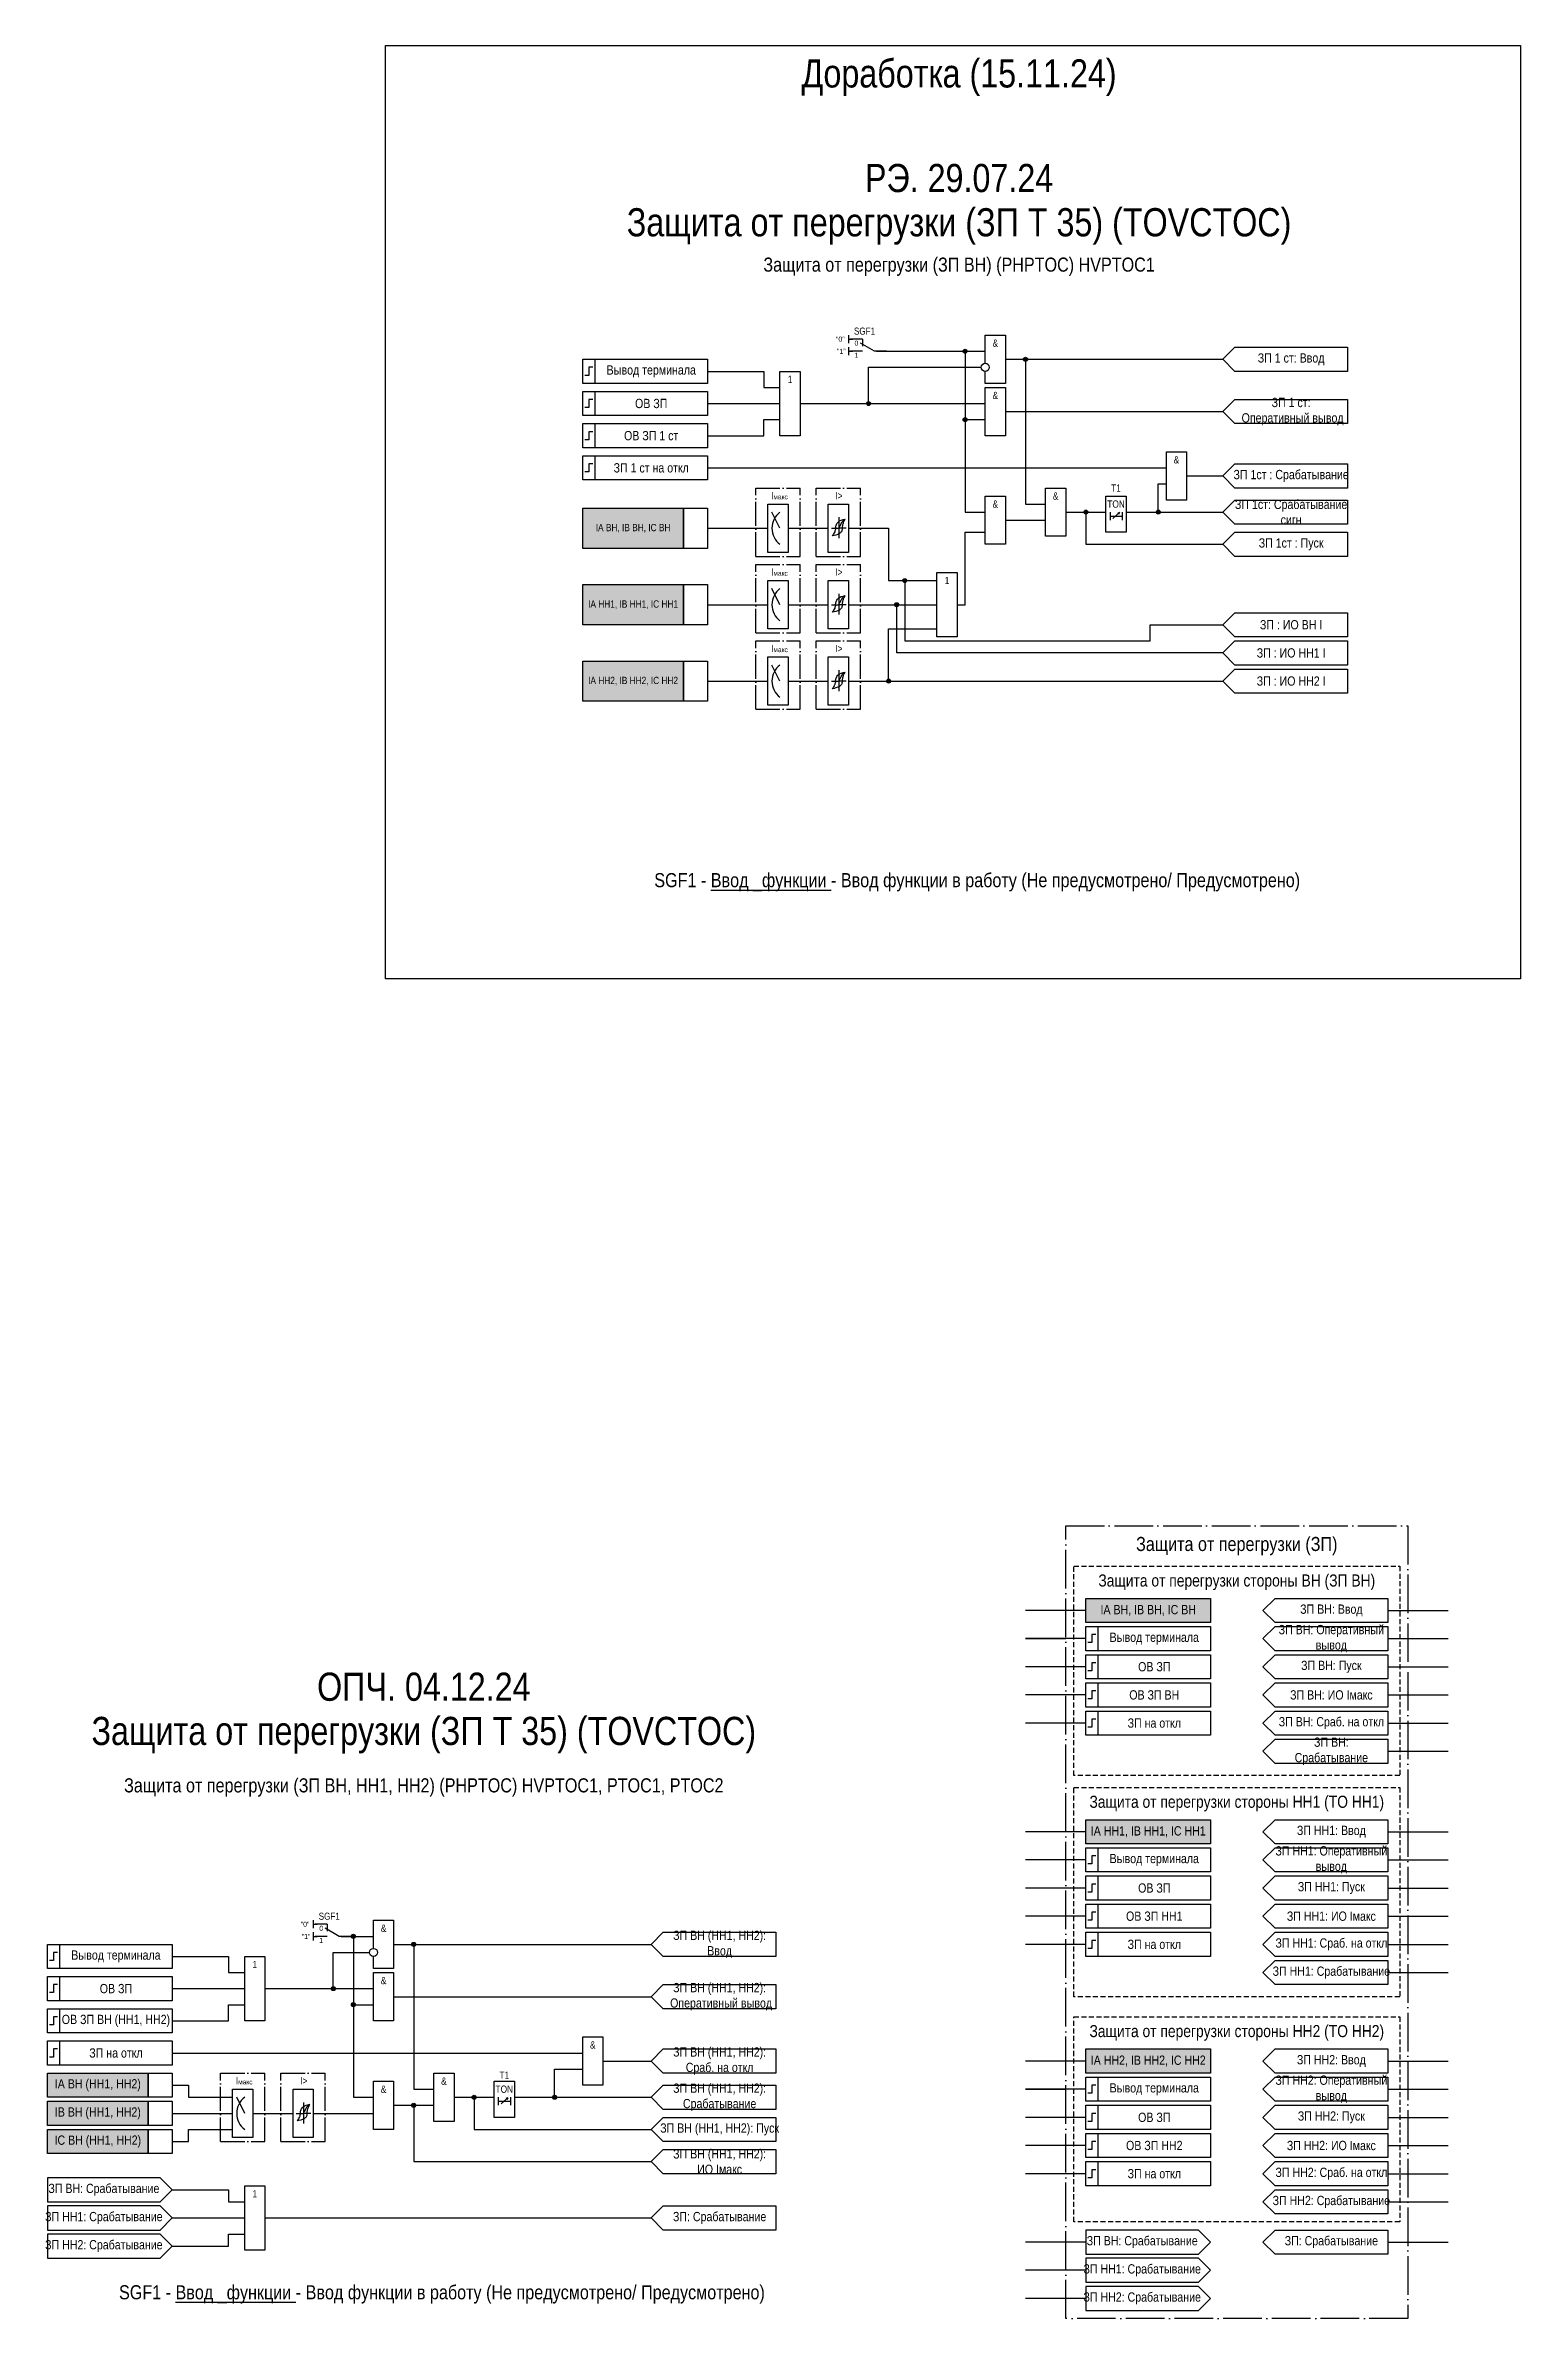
# Model space of a CAD drawing. Header units: millimetres. Extents: x 1 to 782, y 8 to 573.
# Drawn here: x 1 to 368, y 8 to 573 of the extents above; entities that cross this region are included whole.
import ezdxf
from ezdxf.enums import TextEntityAlignment as Align

# ---------------------------------------------------------------- set-up
doc = ezdxf.new("R2010")
doc.units = ezdxf.units.MM
doc.linetypes.add('ACAD_ISO04W100', pattern=[30, 24, -3, 0, -3])
doc.linetypes.add('штриховая2', pattern=[0.375, 0.25, -0.125])
doc.layers.add('TEXT', color=7, linetype='Continuous', lineweight=25)
doc.layers.add('Основная', color=7, linetype='Continuous')
doc.styles.add('1.8_Gost_RD', font='ARIALN.TTF', dxfattribs={"height": 1.8})
doc.styles.add('2.5_Gost_RD', font='ARIALN.TTF', dxfattribs={"height": 2.5})
doc.styles.add('3.5_Gost_RD', font='ARIALN.TTF', dxfattribs={"height": 3.5})
doc.styles.add('Вывод', font='ARIALN.TTF', dxfattribs={"height": 2.5})
doc.styles.add('Компонент', font='ARIALN.TTF', dxfattribs={"height": 3.5})

msp = doc.modelspace()

# ---------------------------------------------------------------- texts
at = {"color": 30, "ltscale": 100, "true_color": 0xef8637, "attachment_point": 5}
for s, insert, char_height, width, style in [('{\\C3;Доработка (15.11.24)}', (228.5, 565), 7, 185, '3.5_Gost_RD'), ('{\\C3;РЭ. 29.07.24}', (228.5, 540), 7, 185, '3.5_Gost_RD'), ('{\\C3;Защита от перегрузки (ЗП Т 35) (TOVCTOC)}', (228.5, 528), 7, 185, '3.5_Gost_RD'), ('Защита от перегрузки (ЗП ВН) (РHPTOC) {\\C6;HVРTOC1}', (228.5, 518), 3.5, 165, '3.5_Gost_RD'), ('&', (237.5, 499), 1.8, 5, '2.5_Gost_RD'), ('Вывод терминала', (152, 492), 2.3, 28, '2.5_Gost_RD'), ('1', (186.5, 490), 1.8, 5, '2.5_Gost_RD'), ('&', (237.5, 486), 1.8, 5, '2.5_Gost_RD'), ('&', (282.5, 470), 1.8, 5, '2.5_Gost_RD'), ('T1', (267.5, 463), 1.8, 5, '2.5_Gost_RD'), ('&', (237.5, 459), 1.8, 5, '2.5_Gost_RD'), ('&', (252.5, 461), 1.8, 5, '2.5_Gost_RD'), ('TON', (267.5, 459), 1.8, 5, '2.5_Gost_RD'), ('1', (225.5, 440), 1.8, 5, '2.5_Gost_RD'), ('SGF1 - {\\LВвод _функции} - Ввод функции в работу (Не предусмотрено/ Предусмотрено)', (233, 365), 3.5, 170, '3.5_Gost_RD'), ('Защита от перегрузки (ЗП)', (297.5, 200), 3.5, 85, '3.5_Gost_RD'), ('Защита от перегрузки стороны ВН (ЗП ВН)', (297.5, 191), 3, 81, '3.5_Gost_RD'), ('{\\C256;IA ВН, IB ВН, IC ВН}', (275.5, 184), 2.3, 31, '2.5_Gost_RD'), ('{\\C256;Вывод терминала}', (277, 177), 2.3, 28, '2.5_Gost_RD'), ('{\\C3;ОПЧ. 04.12.24}', (95.5, 165), 7, 185, '3.5_Gost_RD'), ('{\\C3;Защита от перегрузки (ЗП Т 35) (TOVCTOC)}', (95.5, 153), 7, 185, '3.5_Gost_RD'), ('Защита от перегрузки (ЗП ВН, НН1, НН2) (РHPTOC) {\\C6;HVРTOC1, РTOC1, РTOC2}', (95.5, 140), 3.5, 165, '3.5_Gost_RD'), ('Защита от перегрузки стороны НН1 (ТО НН1)', (297.5, 136), 3, 81, '3.5_Gost_RD'), ('{\\C256;IA НН1, IB НН1, IC НН1}', (275.5, 129), 2.3, 31, '2.5_Gost_RD'), ('{\\C256;Вывод терминала}', (277, 122), 2.3, 28, '2.5_Gost_RD'), ('Защита от перегрузки стороны НН2 (ТО НН2)', (297.5, 79), 3, 81, '3.5_Gost_RD'), ('{\\C256;IA НН2, IB НН2, IC НН2}', (275.5, 72), 2.3, 31, '2.5_Gost_RD'), ('{\\C256;Вывод терминала}', (277, 65), 2.3, 28, '2.5_Gost_RD'), ('SGF1 - {\\LВвод _функции} - Ввод функции в работу (Не предусмотрено/ Предусмотрено)', (100, 14), 3.5, 170, '3.5_Gost_RD')]:
    msp.add_mtext(s, dxfattribs=dict(at, insert=insert, char_height=char_height, width=width, style=style))
at = {"color": 30, "ltscale": 100, "true_color": 0xef8637, "attachment_point": 1}
for s, width, insert, char_height, style in [('"1"', 2, (198.16, 497.6), 1.25, '3.5_Gost_RD'), ('\\pi2.7859;I{\\H0.66667x;макс}', 11, (179, 462), 1.8, '1.8_Gost_RD'), ('\\pi4.7676;I>', 11, (193, 462), 1.8, '1.8_Gost_RD'), ('\\pi2.7859;I{\\H0.66667x;макс}', 11, (179, 443), 1.8, '1.8_Gost_RD'), ('\\pi4.7676;I>', 11, (193, 443), 1.8, '1.8_Gost_RD'), ('\\pi2.7859;I{\\H0.66667x;макс}', 11, (179, 424), 1.8, '1.8_Gost_RD'), ('\\pi4.7676;I>', 11, (193, 424), 1.8, '1.8_Gost_RD')]:
    msp.add_mtext_dynamic_manual_height_columns(s, width=width, gutter_width=17.5, heights=[0], dxfattribs=dict(at, insert=insert, char_height=char_height, style=style))
at = {"ltscale": 100, "attachment_point": 5, "style": '2.5_Gost_RD'}
for s, insert, char_height, width in [('ЗП ВН: Ввод', (321, 184), 2.3, 28), ('ЗП ВН: Оперативный вывод', (321, 177), 2.3, 28), ('ЗП ВН: Пуск', (321, 170), 2.3, 28), ('ЗП ВН: ИО Iмакс', (321, 163), 2.3, 28), ('ЗП НН1: Ввод', (321, 129), 2.3, 28), ('ЗП НН1: Оперативный вывод', (321, 122), 2.3, 28), ('ЗП НН1: Пуск', (321, 115), 2.3, 28), ('ЗП НН1: ИО Iмакс', (321, 108), 2.3, 28), ('&', (85.5, 105), 1.8, 5), ('Вывод терминала', (19, 98), 2.3, 28), ('1', (53.5, 96), 1.8, 5), ('&', (85.5, 92), 1.8, 5), ('&', (137.5, 76), 1.8, 5), ('ЗП НН2: Ввод', (321, 72), 2.3, 28), ('&', (100.5, 67), 1.8, 5), ('T1', (115.5, 68.5), 1.8, 5), ('ЗП НН2: Оперативный вывод', (321, 65), 2.3, 28), ('&', (85.5, 65), 1.8, 5), ('TON', (115.5, 65), 1.8, 5), ('ЗП НН2: Пуск', (321, 58), 2.3, 28), ('ЗП НН2: ИО Iмакс', (321, 51), 2.3, 28), ('1', (53.5, 39), 1.8, 5)]:
    msp.add_mtext(s, dxfattribs=dict(at, insert=insert, char_height=char_height, width=width))
at = {"ltscale": 100, "attachment_point": 1}
for s, width, insert, char_height, style in [('"1"', 2, (65.16, 103.6), 1.25, '3.5_Gost_RD'), ('\\pi2.7859;I{\\H0.66667x;макс}', 11, (46, 68), 1.8, '1.8_Gost_RD'), ('\\pi4.7676;I>', 11, (60, 68), 1.8, '1.8_Gost_RD')]:
    msp.add_mtext_dynamic_manual_height_columns(s, width=width, gutter_width=17.5, heights=[0], dxfattribs=dict(at, insert=insert, char_height=char_height, style=style))
at = {"layer": 'TEXT', "ltscale": 100, "char_height": 2.3, "attachment_point": 5, "style": '2.5_Gost_RD'}
for s, insert, width in [('ЗП 1 ст: Ввод', (311, 495), 28), ('ЗП 1 ст:\\P Оперативный вывод', (311, 482), 28), ('ЗП 1ст : Срабатывание', (311, 466), 28), ('ЗП : ИО ВН I', (311, 429), 26.3309), ('ЗП : ИО НН1 I', (311, 422), 26.3309), ('ЗП : ИО НН2 I', (311, 415), 26.3309), ('ЗП ВН: Сраб. на откл', (321, 156), 28), ('ЗП ВН (НН1, НН2): Ввод', (169, 101), 28), ('ЗП НН1: Сраб. на откл', (321, 101), 28), ('ЗП ВН (НН1, НН2):\\P Оперативный вывод', (169, 88), 28), ('ЗП ВН (НН1, НН2): Сраб. на откл', (169, 72), 28), ('ЗП ВН (НН1, НН2): ИО Iмакс', (169, 47), 26.3309), ('ЗП НН2: Сраб. на откл', (321, 44), 28)]:
    msp.add_mtext(s, dxfattribs=dict(at, insert=insert, width=width))
at = {"layer": 'TEXT', "color": 0, "ltscale": 100, "attachment_point": 5, "style": '2.5_Gost_RD'}
for s, insert, char_height, width in [('{\\C256;ОВ ЗП}', (152, 484), 2.3, 28), ('{\\C256;ЗП 1 ст на откл}', (152, 468), 2.3, 28), ('{\\C256;ЗП 1ст: Срабатывание сигн}', (311, 457), 2.3, 28), ('{\\H0.72x;IA ВН, IB ВН, IC ВН}', (147.5, 453), 2.5, 25), ('{\\C256;ЗП 1ст : Пуск}', (311, 449), 2.3, 28), ('{\\H0.72x;IA НН1, IB НН1, IC НН1}', (147.5, 434), 2.5, 25), ('{\\H0.72x;IA НН2, IB НН2, IC НН2}', (147.5, 415), 2.5, 25), ('{\\C256;ОВ ЗП}', (277, 170), 2.3, 28), ('{\\C256;ЗП на откл}', (277, 156), 2.3, 28), ('{\\C256;ЗП ВН: Срабатывание}', (321, 149), 2.3, 25.9238), ('{\\C256;ОВ ЗП}', (277, 115), 2.3, 28), ('{\\C256;ЗП на откл}', (277, 101), 2.3, 28), ('{\\C256;ОВ ЗП}', (19, 90), 2.3, 28), ('{\\C256;ЗП НН1: Срабатывание}', (321, 94), 2.3, 27.8405), ('{\\C256;ЗП на откл}', (19, 74), 2.3, 28), ('{\\C256;ЗП ВН (НН1, НН2): Срабатывание}', (169, 63), 2.3, 28), ('{\\C256;ЗП ВН (НН1, НН2): Пуск}', (169, 55), 2.3, 28), ('{\\C256;ОВ ЗП}', (277, 58), 2.3, 28), ('{\\C256;ЗП ВН: Срабатывание}', (16, 40), 2.3, 28), ('{\\C256;ЗП на откл}', (277, 44), 2.3, 28), ('{\\C256;ЗП НН1: Срабатывание}', (16, 33), 2.3, 28), ('{\\C256;ЗП: Срабатывание}', (169, 33), 2.3, 28), ('{\\C256;ЗП НН2: Срабатывание}', (321, 37), 2.3, 27.6204), ('{\\C256;ЗП ВН: Срабатывание}', (274, 27), 2.3, 28), ('{\\C256;ЗП: Срабатывание}', (321, 27), 2.3, 27.6204), ('{\\C256;ЗП НН2: Срабатывание}', (16, 26), 2.3, 28), ('{\\C256;ЗП НН1: Срабатывание}', (274, 20), 2.3, 28), ('{\\C256;ЗП НН2: Срабатывание}', (274, 13), 2.3, 28)]:
    msp.add_mtext(s, dxfattribs=dict(at, insert=insert, char_height=char_height, width=width))
at = {"layer": 'Основная', "color": 0, "ltscale": 100, "char_height": 2.3, "attachment_point": 5, "style": '2.5_Gost_RD'}
for s, insert, width in [('{\\C256;ОВ ЗП 1 ст}', (152, 476), 28), ('{\\C256;ОВ ЗП ВН}', (277, 163), 28), ('{\\C256;ОВ ЗП НН1}', (277, 108), 28), ('{\\C256;ОВ ЗП ВН (НН1, НН2)}', (19, 82), 28), ('{\\C256;IA ВН (НН1, НН2)}', (14.5, 66), 25), ('{\\C256;IB ВН (НН1, НН2)}', (14.5, 59), 25), ('{\\C256;IС ВН (НН1, НН2)}', (14.5, 52), 25), ('{\\C256;ОВ ЗП НН2}', (277, 51), 28)]:
    msp.add_mtext(s, dxfattribs=dict(at, insert=insert, width=width))

# ---------------------------------------------------------------- blocks, each defined once
blk = doc.blocks.new('*U70')
at = {"layer": 'Основная', "linetype": 'ACAD_ISO04W100', "ltscale": 0.25}
for p, q in [((0, 0), (11, 0)), ((0, -17), (0, 0)), ((11, -17), (11, 0)), ((0, -17), (11, -17))]:
    blk.add_line(p, q, dxfattribs=at)
at = {"layer": 'Основная', "style": 'Компонент'}
blk.add_attdef('ОУ', text='', height=3.5, dxfattribs=at).set_placement((11, 0), align=Align.MIDDLE_CENTER)
blk = doc.blocks.new('Точка')
at = {"ltscale": 100}
h = blk.add_hatch(color=256, dxfattribs=at)
h.dxf.hatch_style = 1
edge = h.paths.add_edge_path()
edge.add_arc((0, 0), 0.5, 0, 360)
blk.add_circle((0, 0), 0.5, dxfattribs=at)
blk = doc.blocks.new('*U79')
at = {"layer": 'Основная', "color": 0}
blk.add_line((0, 0), (7, 4), dxfattribs=at)
at = {"layer": 'Основная', "ltscale": 0.35}
blk.add_line((6, 6), (6, 2.5), dxfattribs=at)
blk = doc.blocks.new('*U81')
at = {"layer": 'Основная', "color": 0}
for p, q in [((-3, 6), (-9, 6)), ((-3, 0), (-9, 0)), ((9, 0), (3, 0))]:
    blk.add_line(p, q, dxfattribs=at)
at = {"layer": 'Основная', "ltscale": 0.25, "xscale": -1}
blk.add_blockref('*U79', (3, 0), dxfattribs=at)
at = {"layer": 'Основная'}
for tag, height, style, p in [('ОУ', 3.5, 'Компонент', (-2, 10)), ('В1', 2.5, 'Вывод', (-14, 6)), ('В2', 2.5, 'Вывод', (-6, 4)), ('В3', 2.5, 'Вывод', (-6, -2))]:
    blk.add_attdef(tag, text='', height=height, dxfattribs=dict(at, style=style)).set_placement(p, align=Align.MIDDLE_CENTER)

# ---------------------------------------------------------------- hatches: boundary and pattern name
at = {"ltscale": 100, "true_color": 0xf7941d}
h = msp.add_hatch(color=30, dxfattribs=at)
h.dxf.hatch_style = 1
h.paths.add_polyline_path([(135, 458), (160, 458), (160, 448), (135, 448)])
h = msp.add_hatch(color=30, dxfattribs=at)
h.dxf.hatch_style = 1
h.paths.add_polyline_path([(135, 439), (160, 439), (160, 429), (135, 429)])
h = msp.add_hatch(color=30, dxfattribs=at)
h.dxf.hatch_style = 1
h.paths.add_polyline_path([(135, 420), (160, 420), (160, 410), (135, 410)])
at = {"ltscale": 100, "true_color": 0xef8637}
h = msp.add_hatch(color=30, dxfattribs=at)
h.dxf.hatch_style = 1
h.paths.add_polyline_path([(260, 187), (291, 187), (291, 181), (260, 181)])
h = msp.add_hatch(color=30, dxfattribs=at)
h.dxf.hatch_style = 1
h.paths.add_polyline_path([(260, 132), (291, 132), (291, 126), (260, 126)])
h = msp.add_hatch(color=30, dxfattribs=at)
h.dxf.hatch_style = 1
h.paths.add_polyline_path([(260, 75), (291, 75), (291, 69), (260, 69)])
h = msp.add_hatch(color=30, dxfattribs=at)
h.dxf.hatch_style = 1
h.paths.add_polyline_path([(2, 69), (27, 69), (27, 63), (2, 63)])
h = msp.add_hatch(color=30, dxfattribs=at)
h.dxf.hatch_style = 1
h.paths.add_polyline_path([(2, 62), (27, 62), (27, 56), (2, 56)])
h = msp.add_hatch(color=30, dxfattribs=at)
h.dxf.hatch_style = 1
h.paths.add_polyline_path([(2, 55), (27, 55), (27, 49), (2, 49)])

# ---------------------------------------------------------------- linework, layer by layer
at = {"ltscale": 100}
for p, q in [((201, 501), (201, 499)), ((201, 500), (202, 500)), ((201, 499), (201, 499)), ((201, 498), (201, 496)), ((201, 497), (202, 497)), ((166, 484), (184, 484)), ((211, 415), (294, 415)), ((260, 184), (245, 184)), ((335, 184), (350, 184)), ((260, 177), (245, 177)), ((245, 177), (255, 177)), ((335, 177), (350, 177)), ((260, 170), (245, 170)), ((307, 173), (304, 170)), ((304, 170), (307, 167)), ((307, 173), (335, 173)), ((335, 170), (350, 170)), ((307, 166), (304, 163)), ((307, 166), (335, 166)), ((260, 163), (245, 163)), ((304, 163), (307, 160)), ((335, 163), (350, 163)), ((260, 156), (245, 156)), ((335, 156), (350, 156)), ((335, 149), (350, 149)), ((260, 129), (245, 129)), ((335, 129), (350, 129)), ((260, 122), (245, 122)), ((335, 122), (350, 122)), ((260, 115), (245, 115)), ((307, 118), (304, 115)), ((304, 115), (307, 112)), ((307, 118), (335, 118)), ((335, 115), (350, 115)), ((260, 108), (245, 108)), ((307, 111), (304, 108)), ((304, 108), (307, 105)), ((307, 111), (335, 111)), ((335, 108), (350, 108)), ((68, 107), (68, 105)), ((68, 106), (69, 106)), ((68, 105), (68, 105)), ((68, 104), (68, 102)), ((68, 103), (69, 103)), ((260, 101), (245, 101)), ((335, 101), (350, 101)), ((335, 94), (350, 94)), ((33, 90), (51, 90)), ((260, 72), (245, 72)), ((335, 72), (350, 72)), ((260, 65), (245, 65)), ((245, 65), (255, 65)), ((335, 65), (350, 65)), ((260, 58), (245, 58)), ((307, 61), (304, 58)), ((304, 58), (307, 55)), ((307, 61), (335, 61)), ((335, 58), (350, 58)), ((260, 51), (245, 51)), ((307, 54), (304, 51)), ((304, 51), (307, 48)), ((307, 54), (335, 54)), ((335, 51), (350, 51)), ((260, 44), (245, 44)), ((335, 44), (350, 44)), ((335, 37), (350, 37)), ((33, 33), (51, 33)), ((56, 33), (152, 33)), ((260, 27), (245, 27)), ((335, 27), (350, 27)), ((260, 20), (245, 20)), ((260, 13), (245, 13))]:
    msp.add_line(p, q, dxfattribs=at)
at = {"color": 7, "ltscale": 100}
for p, q in [((184, 453), (182, 457)), ((196.79, 453), (198.6, 453)), ((200.42, 453), (198.6, 453)), ((266.71, 455.4), (268.38, 456.88)), ((268.38, 456.88), (267.86, 456.66)), ((268.38, 456.88), (268.12, 456.42)), ((184, 434), (182, 438)), ((196.79, 434), (198.6, 434)), ((200.42, 434), (198.6, 434)), ((184, 415), (182, 419)), ((196.79, 415), (198.6, 415)), ((200.42, 415), (198.6, 415)), ((51, 59), (49, 63)), ((114.71, 61.4), (116.38, 62.88)), ((116.38, 62.88), (115.86, 62.66)), ((116.38, 62.88), (116.12, 62.42)), ((63.79, 59), (65.6, 59)), ((67.42, 59), (65.6, 59))]:
    msp.add_line(p, q, dxfattribs=at)
for p, q in [((198.6, 455.72), (198.6, 450.52)), ((198.6, 436.72), (198.6, 431.52)), ((198.6, 417.72), (198.6, 412.52)), ((65.6, 61.72), (65.6, 56.52))]:
    msp.add_line(p, q)
at = {"ltscale": 100}
for points in [[(86, 573), (368, 573), (368, 341), (86, 341)], [(297, 498), (325, 498), (325, 492), (297, 492), (294, 495)], [(135, 495), (138, 495), (138, 489), (135, 489)], [(135, 495), (166, 495), (166, 489), (135, 489)], [(184, 492), (189, 492), (189, 476), (184, 476)], [(135, 487), (138, 487), (138, 481), (135, 481)], [(135, 487), (166, 487), (166, 481), (135, 481)], [(235, 488), (240, 488), (240, 476), (235, 476)], [(297, 485), (325, 485), (325, 479), (297, 479), (294, 482)], [(135, 479), (138, 479), (138, 473), (135, 473)], [(135, 479), (166, 479), (166, 473), (135, 473)], [(135, 471), (138, 471), (138, 465), (135, 465)], [(135, 471), (166, 471), (166, 465), (135, 465)], [(280, 472), (285, 472), (285, 460), (280, 460)], [(297, 469), (325, 469), (325, 463), (297, 463), (294, 466)], [(135, 458), (160, 458), (160, 448), (135, 448)], [(160, 458), (166, 458), (166, 448), (160, 448)], [(181, 459), (186, 459), (186, 447), (181, 447)], [(196, 459), (201, 459), (201, 447), (196, 447)], [(235, 461), (240, 461), (240, 449), (235, 449)], [(250, 463), (255, 463), (255, 451), (250, 451)], [(265, 461), (270, 461), (270, 452), (265, 452)], [(297, 460), (325, 460), (325, 454), (297, 454), (294, 457)], [(297, 452), (325, 452), (325, 446), (297, 446), (294, 449)], [(223, 442), (228, 442), (228, 426), (223, 426)], [(135, 439), (160, 439), (160, 429), (135, 429)], [(160, 439), (166, 439), (166, 429), (160, 429)], [(181, 440), (186, 440), (186, 428), (181, 428)], [(196, 440), (201, 440), (201, 428), (196, 428)], [(297, 432), (325, 432), (325, 426), (297, 426), (294, 429)], [(297, 425), (325, 425), (325, 419), (297, 419), (294, 422)], [(135, 420), (160, 420), (160, 410), (135, 410)], [(160, 420), (166, 420), (166, 410), (160, 410)], [(181, 421), (186, 421), (186, 409), (181, 409)], [(196, 421), (201, 421), (201, 409), (196, 409)], [(297, 418), (325, 418), (325, 412), (297, 412), (294, 415)], [(260, 187), (291, 187), (291, 181), (260, 181)], [(260, 180), (263, 180), (263, 174), (260, 174)], [(260, 180), (291, 180), (291, 174), (260, 174)], [(260, 173), (263, 173), (263, 167), (260, 167)], [(260, 173), (291, 173), (291, 167), (260, 167)], [(260, 166), (263, 166), (263, 160), (260, 160)], [(260, 166), (291, 166), (291, 160), (260, 160)], [(260, 159), (263, 159), (263, 153), (260, 153)], [(260, 159), (291, 159), (291, 153), (260, 153)], [(307, 159), (335, 159), (335, 153), (307, 153), (304, 156)], [(307, 152), (335, 152), (335, 146), (307, 146), (304, 149)], [(260, 132), (291, 132), (291, 126), (260, 126)], [(260, 125), (263, 125), (263, 119), (260, 119)], [(260, 125), (291, 125), (291, 119), (260, 119)], [(260, 118), (263, 118), (263, 112), (260, 112)], [(260, 118), (291, 118), (291, 112), (260, 112)], [(260, 111), (263, 111), (263, 105), (260, 105)], [(260, 111), (291, 111), (291, 105), (260, 105)], [(155, 104), (183, 104), (183, 98), (155, 98), (152, 101)], [(260, 104), (263, 104), (263, 98), (260, 98)], [(260, 104), (291, 104), (291, 98), (260, 98)], [(307, 104), (335, 104), (335, 98), (307, 98), (304, 101)], [(2, 101), (5, 101), (5, 95), (2, 95)], [(2, 101), (33, 101), (33, 95), (2, 95)], [(51, 98), (56, 98), (56, 82), (51, 82)], [(307, 97), (335, 97), (335, 91), (307, 91), (304, 94)], [(2, 93), (5, 93), (5, 87), (2, 87)], [(2, 93), (33, 93), (33, 87), (2, 87)], [(83, 94), (88, 94), (88, 82), (83, 82)], [(155, 91), (183, 91), (183, 85), (155, 85), (152, 88)], [(2, 85), (5, 85), (5, 79), (2, 79)], [(2, 85), (33, 85), (33, 79), (2, 79)], [(2, 77), (5, 77), (5, 71), (2, 71)], [(2, 77), (33, 77), (33, 71), (2, 71)], [(135, 78), (140, 78), (140, 66), (135, 66)], [(155, 75), (183, 75), (183, 69), (155, 69), (152, 72)], [(260, 75), (291, 75), (291, 69), (260, 69)], [(2, 69), (27, 69), (27, 63), (2, 63)], [(27, 69), (33, 69), (33, 63), (27, 63)], [(98, 69), (103, 69), (103, 57), (98, 57)], [(260, 68), (263, 68), (263, 62), (260, 62)], [(260, 68), (291, 68), (291, 62), (260, 62)], [(48, 65), (53, 65), (53, 53), (48, 53)], [(63, 65), (68, 65), (68, 53), (63, 53)], [(83, 67), (88, 67), (88, 55), (83, 55)], [(113, 67), (118, 67), (118, 58), (113, 58)], [(155, 66), (183, 66), (183, 60), (155, 60), (152, 63)], [(2, 62), (27, 62), (27, 56), (2, 56)], [(27, 62), (33, 62), (33, 56), (27, 56)], [(155, 58), (183, 58), (183, 52), (155, 52), (152, 55)], [(260, 61), (263, 61), (263, 55), (260, 55)], [(260, 61), (291, 61), (291, 55), (260, 55)], [(2, 55), (27, 55), (27, 49), (2, 49)], [(27, 55), (33, 55), (33, 49), (27, 49)], [(260, 54), (263, 54), (263, 48), (260, 48)], [(260, 54), (291, 54), (291, 48), (260, 48)], [(155, 50), (183, 50), (183, 44), (155, 44), (152, 47)], [(260, 47), (263, 47), (263, 41), (260, 41)], [(260, 47), (291, 47), (291, 41), (260, 41)], [(307, 47), (335, 47), (335, 41), (307, 41), (304, 44)], [(51, 41), (56, 41), (56, 25), (51, 25)], [(307, 40), (335, 40), (335, 34), (307, 34), (304, 37)], [(155, 36), (183, 36), (183, 30), (155, 30), (152, 33)], [(307, 30), (335, 30), (335, 24), (307, 24), (304, 27)]]:
    msp.add_lwpolyline(points, close=True, dxfattribs=at)
for points in [[(235, 494), (235, 501), (240, 501), (240, 489), (235, 489), (235, 492)], [(166, 492), (180, 492), (180, 488), (184, 488)], [(189, 484), (206, 484), (206, 493), (234, 493)], [(208, 497), (235, 497)], [(208, 497), (230, 497), (230, 457), (235, 457)], [(208, 497), (230, 497), (230, 480), (235, 480)], [(240, 495), (294, 495)], [(240, 495), (245, 495), (245, 459), (250, 459)], [(189, 484), (196, 484)], [(189, 484), (235, 484)], [(240, 482), (294, 482)], [(166, 476), (180, 476), (180, 480), (184, 480)], [(166, 468), (280, 468)], [(270, 457), (278, 457), (278, 464), (280, 464)], [(285, 466), (294, 466)], [(166, 453), (181, 453)], [(186, 453), (196, 453)], [(201, 453), (211, 453), (211, 440), (223, 440)], [(228, 434), (230, 434), (230, 452), (235, 452)], [(240, 455), (250, 455)], [(255, 457), (265, 457)], [(255, 457), (260, 457), (260, 449), (294, 449)], [(266, 457), (266, 455)], [(266, 456), (269, 456)], [(269, 457), (269, 455)], [(270, 457), (294, 457)], [(215, 440), (215, 425), (276, 425), (276, 429), (294, 429)], [(166, 434), (181, 434)], [(186, 434), (196, 434)], [(201, 434), (223, 434)], [(294, 422), (213, 422), (213, 434)], [(201, 415), (211, 415), (211, 428), (223, 428)], [(166, 415), (181, 415)], [(186, 415), (196, 415)], [(304, 184), (307, 187), (335, 187), (335, 181), (307, 181), (304, 184)], [(304, 177), (307, 180), (335, 180), (335, 174), (307, 174), (304, 177)], [(304, 170), (307, 173), (335, 173), (335, 167), (307, 167), (304, 170)], [(304, 163), (307, 166), (335, 166), (335, 160), (307, 160), (304, 163)], [(304, 129), (307, 132), (335, 132), (335, 126), (307, 126), (304, 129)], [(304, 122), (307, 125), (335, 125), (335, 119), (307, 119), (304, 122)], [(304, 115), (307, 118), (335, 118), (335, 112), (307, 112), (304, 115)], [(304, 108), (307, 111), (335, 111), (335, 105), (307, 105), (304, 108)], [(75, 103), (83, 103)], [(75, 103), (78, 103), (78, 63), (83, 63)], [(75, 103), (78, 103), (78, 86), (83, 86)], [(83, 100), (83, 107), (88, 107), (88, 95), (83, 95), (83, 98)], [(33, 98), (47, 98), (47, 94), (51, 94)], [(56, 90), (73, 90), (73, 99), (82, 99)], [(88, 101), (152, 101)], [(88, 101), (93, 101), (93, 65), (98, 65)], [(33, 82), (47, 82), (47, 86), (51, 86)], [(56, 90), (63, 90)], [(56, 90), (83, 90)], [(88, 88), (152, 88)], [(33, 74), (135, 74)], [(304, 72), (307, 75), (335, 75), (335, 69), (307, 69), (304, 72)], [(118, 63), (128, 63), (128, 70), (135, 70)], [(140, 72), (152, 72)], [(304, 65), (307, 68), (335, 68), (335, 62), (307, 62), (304, 65)], [(33, 66), (37, 66), (37, 63), (48, 63)], [(103, 63), (113, 63)], [(103, 63), (108, 63), (108, 55), (152, 55)], [(114, 63), (114, 61)], [(117, 63), (117, 61)], [(118, 63), (152, 63)], [(33, 59), (48, 59)], [(53, 59), (63, 59)], [(68, 59), (83, 59)], [(88, 61), (98, 61)], [(88, 61), (93, 61), (93, 47), (152, 47)], [(114, 62), (117, 62)], [(304, 58), (307, 61), (335, 61), (335, 55), (307, 55), (304, 58)], [(33, 52), (37, 52), (37, 55), (48, 55)], [(304, 51), (307, 54), (335, 54), (335, 48), (307, 48), (304, 51)], [(33, 40), (30, 43), (2, 43), (2, 37), (30, 37), (33, 40)], [(33, 40), (47, 40), (47, 37), (51, 37)], [(33, 33), (30, 36), (2, 36), (2, 30), (30, 30), (33, 33)], [(33, 26), (30, 29), (2, 29), (2, 23), (30, 23), (33, 26)], [(33, 26), (47, 26), (47, 29), (51, 29)], [(291, 27), (288, 30), (260, 30), (260, 24), (288, 24), (291, 27)], [(291, 20), (288, 23), (260, 23), (260, 17), (288, 17), (291, 20)], [(291, 13), (288, 16), (260, 16), (260, 10), (288, 10), (291, 13)]]:
    msp.add_lwpolyline(points, dxfattribs=at)
at = {"lineweight": 30, "ltscale": 100}
for points in [[(137.5, 493), (136.5, 493), (136.5, 491), (135.5, 491)], [(137.5, 485), (136.5, 485), (136.5, 483), (135.5, 483)], [(137.5, 477), (136.5, 477), (136.5, 475), (135.5, 475)], [(137.5, 469), (136.5, 469), (136.5, 467), (135.5, 467)], [(262.5, 178), (261.5, 178), (261.5, 176), (260.5, 176)], [(262.5, 171), (261.5, 171), (261.5, 169), (260.5, 169)], [(262.5, 164), (261.5, 164), (261.5, 162), (260.5, 162)], [(262.5, 157), (261.5, 157), (261.5, 155), (260.5, 155)], [(262.5, 123), (261.5, 123), (261.5, 121), (260.5, 121)], [(262.5, 116), (261.5, 116), (261.5, 114), (260.5, 114)], [(262.5, 109), (261.5, 109), (261.5, 107), (260.5, 107)], [(262.5, 102), (261.5, 102), (261.5, 100), (260.5, 100)], [(4.5, 99), (3.5, 99), (3.5, 97), (2.5, 97)], [(4.5, 91), (3.5, 91), (3.5, 89), (2.5, 89)], [(4.5, 83), (3.5, 83), (3.5, 81), (2.5, 81)], [(4.5, 75), (3.5, 75), (3.5, 73), (2.5, 73)], [(262.5, 66), (261.5, 66), (261.5, 64), (260.5, 64)], [(262.5, 59), (261.5, 59), (261.5, 57), (260.5, 57)], [(262.5, 52), (261.5, 52), (261.5, 50), (260.5, 50)], [(262.5, 45), (261.5, 45), (261.5, 43), (260.5, 43)]]:
    msp.add_lwpolyline(points, dxfattribs=at)
at = {"color": 251, "linetype": 'ACAD_ISO04W100', "lineweight": 30, "ltscale": 0.4, "true_color": 0x58595b}
msp.add_lwpolyline([(255, 205), (340, 205), (340, 8), (255, 8)], close=True, dxfattribs=at)
at = {"linetype": 'штриховая2', "ltscale": 5}
for points in [[(257, 195), (338, 195), (338, 143), (257, 143)], [(257, 140), (338, 140), (338, 88), (257, 88)], [(257, 83), (338, 83), (338, 32), (257, 32)]]:
    msp.add_lwpolyline(points, close=True, dxfattribs=at)
for centre in [(235, 493), (83, 99)]:
    msp.add_circle(centre, 1)
at = {"color": 7, "ltscale": 100}
for centre in [(187, 453), (187, 434), (187, 415), (54, 59)]:
    msp.add_arc(centre, 5, 126.8699, 233.1301, dxfattribs=at)
for points in [[(197.8, 452.92), (197.6, 452.13), (197, 451.12)], [(199.48, 452.92), (199.25, 452.13), (198.76, 451.67), (197, 451.12)], [(197.8, 452.92), (197.95, 453.71), (198.44, 454.54), (200.2, 455.26)], [(198.6, 453), (199, 453.72), (199.47, 454.6), (200.2, 455.26)], [(199.48, 452.92), (199.6, 453.71), (199.81, 454.54), (200.2, 455.26)], [(197.8, 433.92), (197.95, 434.71), (198.44, 435.54), (200.2, 436.26)], [(198.6, 434), (199, 434.72), (199.47, 435.6), (200.2, 436.26)], [(199.48, 433.92), (199.6, 434.71), (199.81, 435.54), (200.2, 436.26)], [(197.8, 433.92), (197.6, 433.13), (197, 432.12)], [(199.48, 433.92), (199.25, 433.13), (198.76, 432.67), (197, 432.12)], [(197.8, 414.92), (197.6, 414.13), (197, 413.12)], [(199.48, 414.92), (199.25, 414.13), (198.76, 413.67), (197, 413.12)], [(197.8, 414.92), (197.95, 415.71), (198.44, 416.54), (200.2, 417.26)], [(198.6, 415), (199, 415.72), (199.47, 416.6), (200.2, 417.26)], [(199.48, 414.92), (199.6, 415.71), (199.81, 416.54), (200.2, 417.26)], [(64.8, 58.92), (64.6, 58.13), (64, 57.12)], [(66.48, 58.92), (66.25, 58.13), (65.76, 57.67), (64, 57.12)], [(64.8, 58.92), (64.95, 59.71), (65.44, 60.54), (67.2, 61.26)], [(65.6, 59), (66, 59.72), (66.47, 60.6), (67.2, 61.26)], [(66.48, 58.92), (66.6, 59.71), (66.81, 60.54), (67.2, 61.26)]]:
    msp.add_spline(points, degree=3)

# ---------------------------------------------------------------- block references
at = {"ltscale": 100}
for p in [(230, 497), (245, 495), (206, 484), (230, 480), (260, 457), (278, 457), (215, 440), (213, 434), (211, 415), (78, 103), (93, 101), (73, 90), (78, 86), (108, 63), (108, 63), (128, 63), (128, 63), (93, 61)]:
    msp.add_blockref('Точка', p, dxfattribs=at)
at = {"layer": 'Основная', "ltscale": 0.25, "xscale": 0.5, "yscale": 0.5, "zscale": 0.5}
for p in [(206, 497), (73, 103)]:
    msp.add_blockref('*U81', p, dxfattribs=at).add_auto_attribs({'ОУ': 'SGF1', 'В1': '"0"', 'В2': '0', 'В3': '1'})
at = {"layer": 'Основная', "ltscale": 0.25}
for p in [(178, 463), (193, 463), (178, 444), (193, 444), (178, 425), (193, 425), (45, 69), (60, 69)]:
    msp.add_blockref('*U70', p, dxfattribs=at)

msp.set_redraw_order([(e.dxf.handle, doc.entitydb.next_handle()) for e in msp.query("TEXT MTEXT ATTDEF DIMENSION ARC_DIMENSION")])  # texts and dimensions are drawn at this point

doc.saveas('drawing.dxf')
